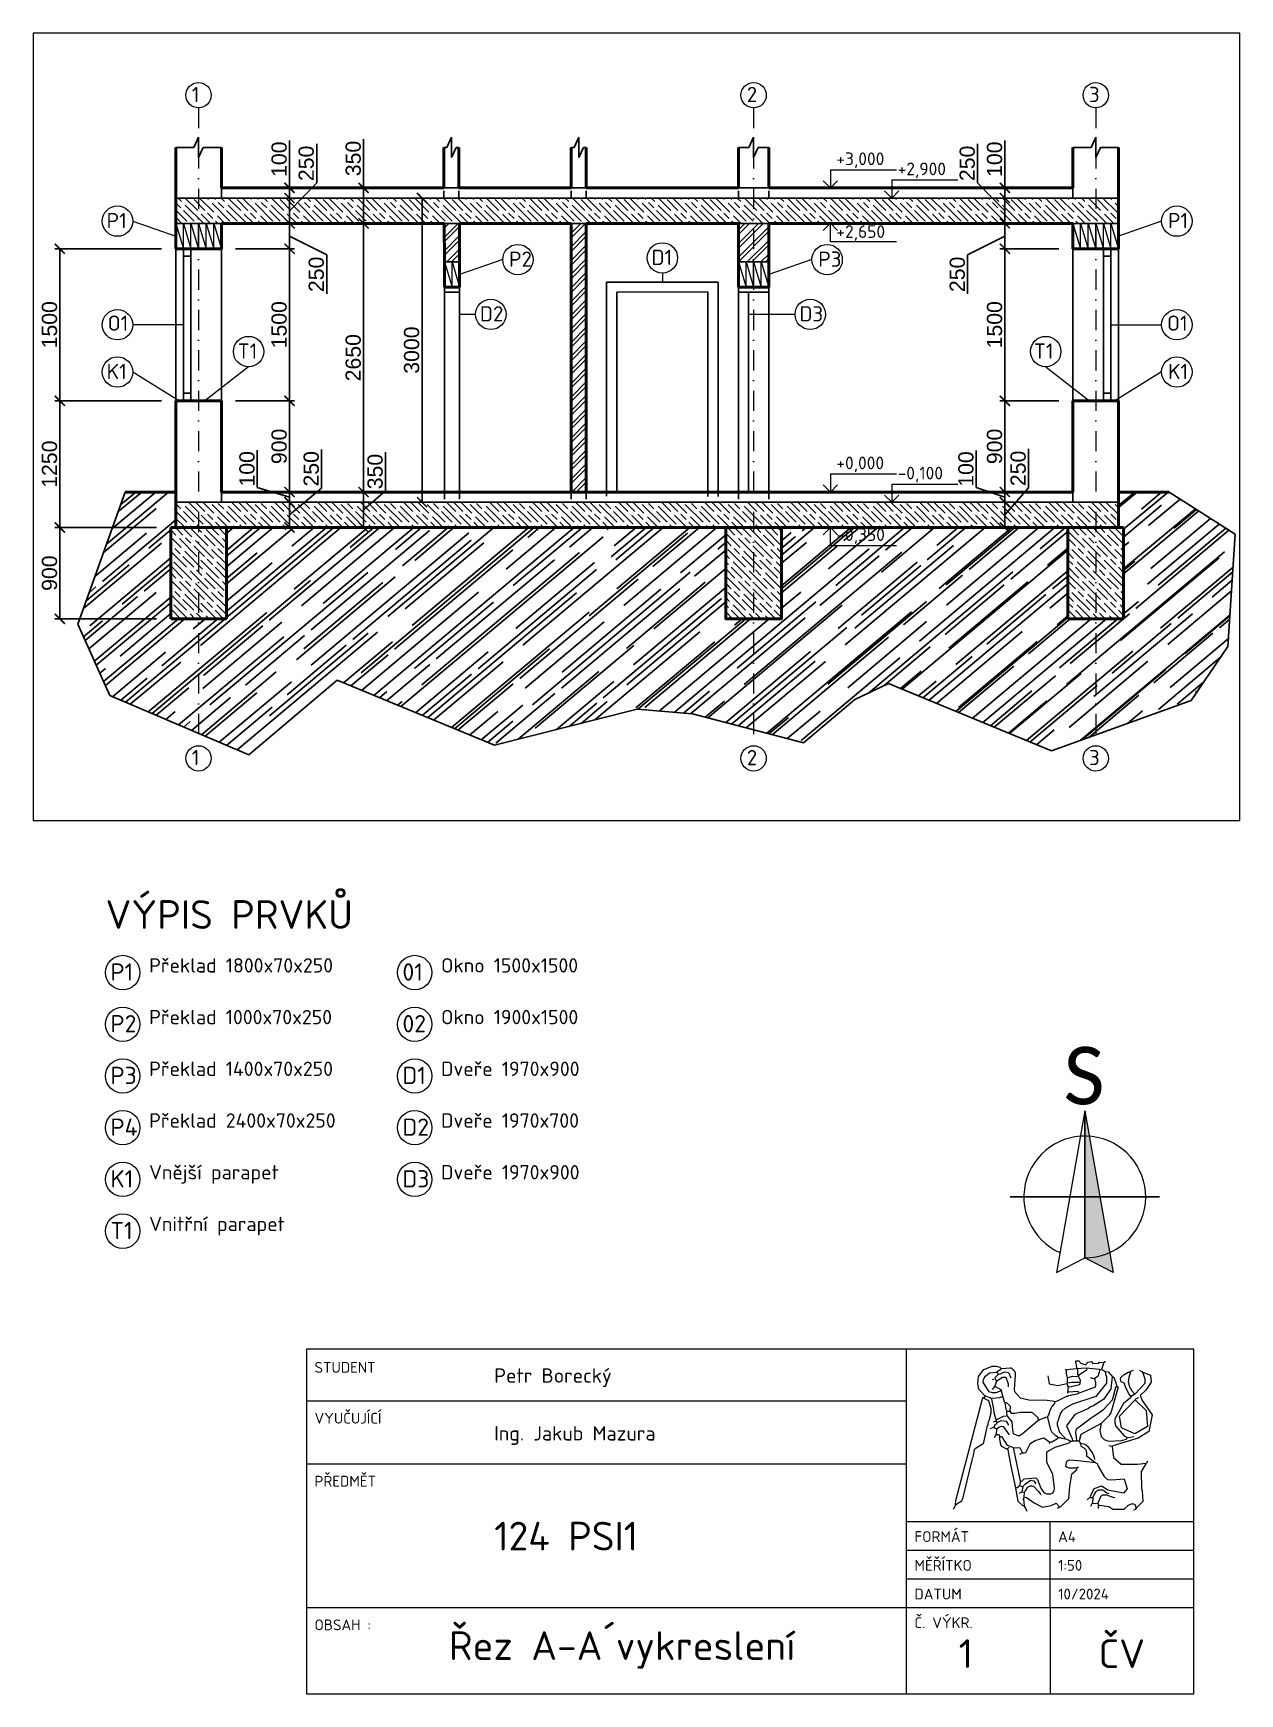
# Paper-space layout 'Layout1' of a CAD drawing. Header units: millimetres. Extents: x 0 to 10500, y 400 to 14850.
# The model-space entities are those that its viewports show. They can reach past a viewport. Long polylines and large blocks are cut down to what shows.
import ezdxf

# ---------------------------------------------------------------- set-up
doc = ezdxf.new("R2010")
doc.units = ezdxf.units.MM
doc.header["$LTSCALE"] = 310
doc.linetypes.add('DASHDOT', pattern=[1, 0.5, -0.25, 0, -0.25])
doc.linetypes.add('HIDDEN', pattern=[0.375, 0.25, -0.125])
for name, color, linetype, lineweight in [('00 kóty', 6, 'Continuous', 13), ('00 popis', 7, 'Continuous', 13), ('00 tenká plná', 7, 'Continuous', 13), ('00 šrafy', 253, 'Continuous', 13), ('01 tenká čerchovaná', 7, 'DASHDOT', 13), ('01 tlustá plná', 90, 'Continuous', 25), ('01 tlustá čárkovaná', 130, 'HIDDEN', 25), ('01 velmi tlustá plná', 210, 'Continuous', 50)]:
    doc.layers.add(name, color=color, linetype=linetype, lineweight=lineweight)
doc.layers.add('ramecek', color=7, linetype='Continuous', plot=False)
doc.styles.add('ISOCPEUR', font='isocpeur.ttf')
doc.styles.add('koty', font='arial.ttf', dxfattribs={"height": 150})
doc.styles.add('severka', font='calibri.ttf', dxfattribs={"height": 500})
doc.dimstyles.new('koty', dxfattribs={"dimscale": 40, "dimtxt": 150, "dimasz": 2.5, "dimexe": 1.25, "dimexo": 3.5, "dimtad": 1, "dimtxsty": 'koty', "dimblk": 'ARCHTICK', "dimcen": 2.5, "dimadec": 0, "dimazin": 0, "dimtfac": 1, "dimtmove": 0, "dimatfit": 3, "dimldrblk": 'ARCHTICK', "dimfxl": 1, "dimarcsym": 0})

psp = doc.layouts.get("Layout1")

# ---------------------------------------------------------------- texts
at = {"linetype": 'Continuous', "lineweight": 30, "style": 'ISOCPEUR'}
for s, height, p in [('VÝPIS PRVKŮ', 250, (629, 7056)), (' Překlad 1800x70x250 ', 125, (929, 6676)), (' Okno 1500x1500', 125, (3470, 6676)), (' Překlad 1000x70x250 ', 125, (929, 6226)), (' Okno 1900x1500', 125, (3470, 6226)), (' Překlad 1400x70x250 ', 125, (929, 5776)), (' Dveře 1970x900', 125, (3470, 5776)), (' Překlad 2400x70x250 ', 125, (929, 5326)), (' Dveře 1970x700  ', 125, (3470, 5326)), (' Vnější parapet', 125, (929, 4876)), (' Dveře 1970x900', 125, (3470, 4876)), (' Vnitřní parapet ', 125, (929, 4426))]:
    psp.add_text(s, height=height, dxfattribs=at).set_placement(p)
at = {"insert": (8966, 6029), "char_height": 500, "attachment_point": 1, "style": 'severka'}
psp.add_mtext_dynamic_manual_height_columns('S', width=867.79, gutter_width=2500, heights=[0], dxfattribs=at)
at = {"layer": '00 popis', "linetype": 'Continuous', "lineweight": 30, "style": 'ISOCPEUR'}
for s, p in [('P1', (672, 6606)), ('01', (3213, 6606)), ('P2', (672, 6156)), ('02', (3213, 6156)), ('P3', (672, 5706)), ('D1', (3213, 5706)), ('P4', (672, 5256)), ('D2', (3213, 5256)), ('K1', (672, 4806)), ('D3', (3213, 4806)), ('T1', (672, 4356))]:
    psp.add_text(s, height=150, dxfattribs=at).set_placement(p)
at = {"layer": '00 tenká plná', "linetype": 'Continuous', "style": 'ISOCPEUR'}
for s, p in [('STUDENT', (2448, 3193)), ('VYUČUJÍCÍ', (2448, 2751)), ('PŘEDMĚT', (2448, 2203)), ('FORMÁT', (7669, 1721)), ('A4', (8919, 1721)), ('MĚŘÍTKO', (7669, 1471)), ('1:50', (8919, 1471)), ('DATUM', (7669, 1221)), ('10/2024', (8919, 1221)), ('OBSAH :', (2448, 953)), ('Č. VÝKR.', (7669, 971))]:
    psp.add_text(s, height=93.8, dxfattribs=at).set_placement(p)
at = {"layer": '00 tenká plná', "attachment_point": 1, "style": 'ISOCPEUR'}
for s, width, insert, char_height in [('Petr Borecký ', 4616.44, (4012, 3232), 125), ('Ing. Jakub Mazura', 4616.44, (4012, 2729), 125), ('124 PSI1', 3165.19, (4012, 1897), 250), ('Řez A-A´vykreslení', 3165.19, (3617, 944), 250), ('1', 630.19, (8054, 874), 250), ('ČV', 630.19, (9271, 874), 250)]:
    psp.add_mtext_dynamic_manual_height_columns(s, width=width, gutter_width=1, heights=[0], dxfattribs=dict(at, insert=insert, char_height=char_height))

msp = doc.modelspace()

# ---------------------------------------------------------------- texts
at = {"linetype": 'Continuous', "lineweight": 30, "style": 'ISOCPEUR'}
for s, p in [('1', (158.099, 3846.463)), ('2', (5633.099, 3846.463)), ('3', (9008.099, 3846.463)), ('1', (158.099, -2694.32)), ('2', (5633.099, -2694.32)), ('3', (9008.099, -2694.32))]:
    msp.add_text(s, height=150, dxfattribs=at).set_placement(p)
at = {"layer": '00 popis', "linetype": 'Continuous', "lineweight": 30, "style": 'ISOCPEUR'}
for s, height, p in [('+3,000', 125, (6516.844, 3224.66)), ('+2,900', 125, (7120.954, 3124.66)), ('P1', 150, (-682.37, 2602.473)), ('+2,650', 125, (6516.844, 2506.478)), ('P1', 150, (9787.37, 2602.473)), ('P1', 150, (9787.37, 2602.473)), ('P2', 150, (3287.37, 2222.473)), ('D1', 150, (4692.63, 2239.492)), ('P3', 150, (6337.37, 2222.473)), ('D2', 150, (3000.259, 1682.611)), ('D3', 150, (6151.511, 1682.611)), ('O1', 150, (-672.21, 1591.071)), ('O1', 150, (9777.21, 1591.071)), ('T1', 150, (611.056, 1315.773)), ('T1', 150, (8464.788, 1315.773)), ('K1', 150, (-682.37, 1114.224)), ('K1', 150, (9787.37, 1114.224)), ('+0,000', 125, (6516.844, 224.66)), ('-0,100', 125, (7120.954, 124.66)), ('-0,350', 125, (6516.844, -482.514))]:
    msp.add_text(s, height=height, dxfattribs=at).set_placement(p)

# ---------------------------------------------------------------- blocks, each defined once
blk = doc.blocks.new('_ArchTick')
at = {"color": 0, "linetype": 'ByBlock', "const_width": 0.15}
blk.add_lwpolyline([(-0.5, -0.5), (0.5, 0.5)], dxfattribs=at)
blk = doc.blocks.new('*D10')
at = {"layer": '00 kóty', "color": 0, "lineweight": -2, "transparency": 16777216}
for p, q in [((2289, 2900), (2379, 2900)), ((2429, 2900), (2429, -100)), ((2289, -100), (2379, -100))]:
    blk.add_line(p, q, dxfattribs=at)
at = {"layer": 'Defpoints', "color": 0, "transparency": 16777216}
for p in [(2429, 2900), (2429, -100), (2429, -100)]:
    blk.add_point(p, dxfattribs=at)
at = {"layer": '00 kóty', "color": 0, "lineweight": -2, "transparency": 16777216, "xscale": 100, "yscale": 100, "zscale": 100}
for p, rotation in [((2429, 2900), 90), ((2429, -100), 270)]:
    blk.add_blockref('_ArchTick', p, dxfattribs=dict(at, rotation=rotation))
at = {"layer": '00 kóty', "color": 0, "transparency": 16777216, "insert": (2327, 1400), "char_height": 150, "attachment_point": 5, "rotation": 90, "style": 'koty'}
blk.add_mtext('3000', dxfattribs=at)
blk = doc.blocks.new('*D11')
at = {"layer": '00 kóty', "color": 0, "lineweight": -2, "transparency": 16777216}
for p, q in [((590, 2650), (1903, 2650)), ((1853, 0), (1853, 2650)), ((1993, 0), (1903, 0))]:
    blk.add_line(p, q, dxfattribs=at)
at = {"layer": 'Defpoints', "color": 0, "transparency": 16777216}
for p in [(450, 2650), (1853, 2650), (1853, 0)]:
    blk.add_point(p, dxfattribs=at)
at = {"layer": '00 kóty', "color": 0, "lineweight": -2, "transparency": 16777216, "xscale": 100, "yscale": 100, "zscale": 100}
for p, rotation in [((1853, 2650), 90), ((1853, 0), 270)]:
    blk.add_blockref('_ArchTick', p, dxfattribs=dict(at, rotation=rotation))
at = {"layer": '00 kóty', "color": 0, "transparency": 16777216, "insert": (1751, 1325), "char_height": 150, "attachment_point": 5, "rotation": 90, "style": 'koty'}
blk.add_mtext('2650', dxfattribs=at)
blk = doc.blocks.new('*D12')
at = {"layer": '00 kóty', "color": 0, "lineweight": -2, "transparency": 16777216}
for p, q in [((1853, 3000), (1853, 3481)), ((590, 3000), (1903, 3000)), ((1853, 2650), (1853, 3000)), ((1713, 2650), (1803, 2650))]:
    blk.add_line(p, q, dxfattribs=at)
at = {"layer": 'Defpoints', "color": 0, "transparency": 16777216}
for p in [(450, 3000), (1853, 3000), (1853, 2650)]:
    blk.add_point(p, dxfattribs=at)
at = {"layer": '00 kóty', "color": 0, "lineweight": -2, "transparency": 16777216, "xscale": 100, "yscale": 100, "zscale": 100}
for p, rotation in [((1853, 3000), 90), ((1853, 2650), 270)]:
    blk.add_blockref('_ArchTick', p, dxfattribs=dict(at, rotation=rotation))
at = {"layer": '00 kóty', "color": 0, "transparency": 16777216, "insert": (1751, 3290), "char_height": 150, "attachment_point": 5, "rotation": 90, "style": 'koty'}
blk.add_mtext('350', dxfattribs=at)
blk = doc.blocks.new('*D13')
at = {"layer": '00 kóty', "color": 0, "lineweight": -2, "transparency": 16777216}
for p, q in [((804, 45), (804, 412)), ((1122, -50), (804, 45)), ((1122, -100), (1122, 0)), ((982, 0), (1072, 0)), ((1262, -100), (1172, -100))]:
    blk.add_line(p, q, dxfattribs=at)
at = {"layer": 'Defpoints', "color": 0, "transparency": 16777216}
for p in [(1122, 0), (1122, 0), (1122, -100)]:
    blk.add_point(p, dxfattribs=at)
at = {"layer": '00 kóty', "color": 0, "lineweight": -2, "transparency": 16777216, "xscale": 100, "yscale": 100, "zscale": 100}
for p, rotation in [((1122, 0), 90), ((1122, -100), 270)]:
    blk.add_blockref('_ArchTick', p, dxfattribs=dict(at, rotation=rotation))
at = {"layer": '00 kóty', "color": 0, "transparency": 16777216, "insert": (703, 229), "char_height": 150, "attachment_point": 5, "rotation": 90, "style": 'koty'}
blk.add_mtext('100', dxfattribs=at)
blk = doc.blocks.new('*D14')
at = {"layer": '00 kóty', "color": 0, "lineweight": -2, "transparency": 16777216}
for p, q in [((1390, 3050), (1390, 3434)), ((1122, 2775), (1390, 3050)), ((140, 2900), (1172, 2900)), ((1122, 2650), (1122, 2900)), ((1262, 2650), (1172, 2650))]:
    blk.add_line(p, q, dxfattribs=at)
at = {"layer": 'Defpoints', "color": 0, "transparency": 16777216}
for p in [(0, 2900), (1122, 2900), (1122, 2650)]:
    blk.add_point(p, dxfattribs=at)
at = {"layer": '00 kóty', "color": 0, "lineweight": -2, "transparency": 16777216, "xscale": 100, "yscale": 100, "zscale": 100}
for p, rotation in [((1122, 2900), 90), ((1122, 2650), 270)]:
    blk.add_blockref('_ArchTick', p, dxfattribs=dict(at, rotation=rotation))
at = {"layer": '00 kóty', "color": 0, "transparency": 16777216, "insert": (1288, 3242), "char_height": 150, "attachment_point": 5, "rotation": 90, "style": 'koty'}
blk.add_mtext('250', dxfattribs=at)
blk = doc.blocks.new('*D15')
at = {"layer": '00 kóty', "color": 0, "lineweight": -2, "transparency": 16777216}
for p, q in [((1122, 3000), (1122, 3467)), ((590, 3000), (1172, 3000)), ((1122, 2900), (1122, 3000)), ((982, 2900), (1072, 2900))]:
    blk.add_line(p, q, dxfattribs=at)
at = {"layer": 'Defpoints', "color": 0, "transparency": 16777216}
for p in [(450, 3000), (1122, 3000), (1122, 2900)]:
    blk.add_point(p, dxfattribs=at)
at = {"layer": '00 kóty', "color": 0, "lineweight": -2, "transparency": 16777216, "xscale": 100, "yscale": 100, "zscale": 100}
for p, rotation in [((1122, 3000), 90), ((1122, 2900), 270)]:
    blk.add_blockref('_ArchTick', p, dxfattribs=dict(at, rotation=rotation))
at = {"layer": '00 kóty', "color": 0, "transparency": 16777216, "insert": (1020, 3283), "char_height": 150, "attachment_point": 5, "rotation": 90, "style": 'koty'}
blk.add_mtext('100', dxfattribs=at)
blk = doc.blocks.new('*D16')
at = {"layer": '00 kóty', "color": 0, "lineweight": -2, "transparency": 16777216}
for p, q in [((1122, 2650), (1122, 2400)), ((1262, 2650), (1172, 2650)), ((1122, 2525), (1489, 2339)), ((590, 2400), (1172, 2400)), ((1489, 2339), (1489, 1955))]:
    blk.add_line(p, q, dxfattribs=at)
at = {"layer": 'Defpoints', "color": 0, "transparency": 16777216}
for p in [(1122, 2650), (450, 2400), (1122, 2400)]:
    blk.add_point(p, dxfattribs=at)
at = {"layer": '00 kóty', "color": 0, "lineweight": -2, "transparency": 16777216, "xscale": 100, "yscale": 100, "zscale": 100}
for p, rotation in [((1122, 2650), 90), ((1122, 2400), 270)]:
    blk.add_blockref('_ArchTick', p, dxfattribs=dict(at, rotation=rotation))
at = {"layer": '00 kóty', "color": 0, "transparency": 16777216, "insert": (1387, 2147), "char_height": 150, "attachment_point": 5, "rotation": 90, "style": 'koty'}
blk.add_mtext('250', dxfattribs=at)
blk = doc.blocks.new('*D17')
at = {"layer": '00 kóty', "color": 0, "lineweight": -2, "transparency": 16777216}
for p, q in [((590, 2400), (1172, 2400)), ((1122, 2400), (1122, 900)), ((590, 900), (1172, 900))]:
    blk.add_line(p, q, dxfattribs=at)
at = {"layer": 'Defpoints', "color": 0, "transparency": 16777216}
for p in [(450, 2400), (450, 900), (1122, 900)]:
    blk.add_point(p, dxfattribs=at)
at = {"layer": '00 kóty', "color": 0, "lineweight": -2, "transparency": 16777216, "xscale": 100, "yscale": 100, "zscale": 100}
for p, rotation in [((1122, 2400), 90), ((1122, 900), 270)]:
    blk.add_blockref('_ArchTick', p, dxfattribs=dict(at, rotation=rotation))
at = {"layer": '00 kóty', "color": 0, "transparency": 16777216, "insert": (1020, 1650), "char_height": 150, "attachment_point": 5, "rotation": 90, "style": 'koty'}
blk.add_mtext('1500', dxfattribs=at)
blk = doc.blocks.new('*D18')
at = {"layer": '00 kóty', "color": 0, "lineweight": -2, "transparency": 16777216}
for p, q in [((590, 900), (1172, 900)), ((1122, 900), (1122, 0)), ((1262, 0), (1172, 0))]:
    blk.add_line(p, q, dxfattribs=at)
at = {"layer": 'Defpoints', "color": 0, "transparency": 16777216}
for p in [(450, 900), (1122, 0), (1122, 0)]:
    blk.add_point(p, dxfattribs=at)
at = {"layer": '00 kóty', "color": 0, "lineweight": -2, "transparency": 16777216, "xscale": 100, "yscale": 100, "zscale": 100}
for p, rotation in [((1122, 900), 90), ((1122, 0), 270)]:
    blk.add_blockref('_ArchTick', p, dxfattribs=dict(at, rotation=rotation))
at = {"layer": '00 kóty', "color": 0, "transparency": 16777216, "insert": (1020, 450), "char_height": 150, "attachment_point": 5, "rotation": 90, "style": 'koty'}
blk.add_mtext('900', dxfattribs=at)
blk = doc.blocks.new('*D19')
at = {"layer": '00 kóty', "color": 0, "lineweight": -2, "transparency": 16777216}
for p, q in [((7897, 44), (7897, 410)), ((8178, -50), (7897, 44)), ((8178, -100), (8178, 0)), ((8318, 0), (8228, 0)), ((8318, -100), (8228, -100))]:
    blk.add_line(p, q, dxfattribs=at)
at = {"layer": 'Defpoints', "color": 0, "transparency": 16777216}
for p in [(8178, 0), (8178, 0), (8178, -100)]:
    blk.add_point(p, dxfattribs=at)
at = {"layer": '00 kóty', "color": 0, "lineweight": -2, "transparency": 16777216, "xscale": 100, "yscale": 100, "zscale": 100}
for p, rotation in [((8178, 0), 90), ((8178, -100), 270)]:
    blk.add_blockref('_ArchTick', p, dxfattribs=dict(at, rotation=rotation))
at = {"layer": '00 kóty', "color": 0, "transparency": 16777216, "insert": (7795, 227), "char_height": 150, "attachment_point": 5, "rotation": 90, "style": 'koty'}
blk.add_mtext('100', dxfattribs=at)
blk = doc.blocks.new('*D20')
at = {"layer": '00 kóty', "color": 0, "lineweight": -2, "transparency": 16777216}
for p, q in [((7910, 3050), (7910, 3434)), ((8178, 2775), (7910, 3050)), ((9160, 2900), (8128, 2900)), ((8178, 2650), (8178, 2900)), ((8318, 2650), (8228, 2650))]:
    blk.add_line(p, q, dxfattribs=at)
at = {"layer": 'Defpoints', "color": 0, "transparency": 16777216}
for p in [(8178, 2900), (9300, 2900), (8178, 2650)]:
    blk.add_point(p, dxfattribs=at)
at = {"layer": '00 kóty', "color": 0, "lineweight": -2, "transparency": 16777216, "xscale": 100, "yscale": 100, "zscale": 100}
for p, rotation in [((8178, 2900), 90), ((8178, 2650), 270)]:
    blk.add_blockref('_ArchTick', p, dxfattribs=dict(at, rotation=rotation))
at = {"layer": '00 kóty', "color": 0, "transparency": 16777216, "insert": (7808, 3242), "char_height": 150, "attachment_point": 5, "rotation": 90, "style": 'koty'}
blk.add_mtext('250', dxfattribs=at)
blk = doc.blocks.new('*D21')
at = {"layer": '00 kóty', "color": 0, "lineweight": -2, "transparency": 16777216}
for p, q in [((8178, 3000), (8178, 3467)), ((8710, 3000), (8128, 3000)), ((8178, 2900), (8178, 3000)), ((8318, 2900), (8228, 2900))]:
    blk.add_line(p, q, dxfattribs=at)
at = {"layer": 'Defpoints', "color": 0, "transparency": 16777216}
for p in [(8178, 3000), (8850, 3000), (8178, 2900)]:
    blk.add_point(p, dxfattribs=at)
at = {"layer": '00 kóty', "color": 0, "lineweight": -2, "transparency": 16777216, "xscale": 100, "yscale": 100, "zscale": 100}
for p, rotation in [((8178, 3000), 90), ((8178, 2900), 270)]:
    blk.add_blockref('_ArchTick', p, dxfattribs=dict(at, rotation=rotation))
at = {"layer": '00 kóty', "color": 0, "transparency": 16777216, "insert": (8077, 3283), "char_height": 150, "attachment_point": 5, "rotation": 90, "style": 'koty'}
blk.add_mtext('100', dxfattribs=at)
blk = doc.blocks.new('*D22')
at = {"layer": '00 kóty', "color": 0, "lineweight": -2, "transparency": 16777216}
for p, q in [((8038, 2650), (8128, 2650)), ((8178, 2650), (8178, 2400)), ((8178, 2525), (7811, 2339)), ((7811, 2339), (7811, 1955)), ((8710, 2400), (8128, 2400))]:
    blk.add_line(p, q, dxfattribs=at)
at = {"layer": 'Defpoints', "color": 0, "transparency": 16777216}
for p in [(8178, 2650), (8178, 2400), (8850, 2400)]:
    blk.add_point(p, dxfattribs=at)
at = {"layer": '00 kóty', "color": 0, "lineweight": -2, "transparency": 16777216, "xscale": 100, "yscale": 100, "zscale": 100}
for p, rotation in [((8178, 2650), 90), ((8178, 2400), 270)]:
    blk.add_blockref('_ArchTick', p, dxfattribs=dict(at, rotation=rotation))
at = {"layer": '00 kóty', "color": 0, "transparency": 16777216, "insert": (7710, 2147), "char_height": 150, "attachment_point": 5, "rotation": 90, "style": 'koty'}
blk.add_mtext('250', dxfattribs=at)
blk = doc.blocks.new('*D23')
at = {"layer": '00 kóty', "color": 0, "lineweight": -2, "transparency": 16777216}
for p, q in [((8710, 2400), (8128, 2400)), ((8178, 2400), (8178, 900)), ((8710, 900), (8128, 900))]:
    blk.add_line(p, q, dxfattribs=at)
at = {"layer": 'Defpoints', "color": 0, "transparency": 16777216}
for p in [(8850, 2400), (8178, 900), (8850, 900)]:
    blk.add_point(p, dxfattribs=at)
at = {"layer": '00 kóty', "color": 0, "lineweight": -2, "transparency": 16777216, "xscale": 100, "yscale": 100, "zscale": 100}
for p, rotation in [((8178, 2400), 90), ((8178, 900), 270)]:
    blk.add_blockref('_ArchTick', p, dxfattribs=dict(at, rotation=rotation))
at = {"layer": '00 kóty', "color": 0, "transparency": 16777216, "insert": (8077, 1650), "char_height": 150, "attachment_point": 5, "rotation": 90, "style": 'koty'}
blk.add_mtext('1500', dxfattribs=at)
blk = doc.blocks.new('*D24')
at = {"layer": '00 kóty', "color": 0, "lineweight": -2, "transparency": 16777216}
for p, q in [((8710, 900), (8128, 900)), ((8178, 900), (8178, 0)), ((8038, 0), (8128, 0))]:
    blk.add_line(p, q, dxfattribs=at)
at = {"layer": 'Defpoints', "color": 0, "transparency": 16777216}
for p in [(8850, 900), (8178, 0), (8178, 0)]:
    blk.add_point(p, dxfattribs=at)
at = {"layer": '00 kóty', "color": 0, "lineweight": -2, "transparency": 16777216, "xscale": 100, "yscale": 100, "zscale": 100}
for p, rotation in [((8178, 900), 90), ((8178, 0), 270)]:
    blk.add_blockref('_ArchTick', p, dxfattribs=dict(at, rotation=rotation))
at = {"layer": '00 kóty', "color": 0, "transparency": 16777216, "insert": (8077, 450), "char_height": 150, "attachment_point": 5, "rotation": 90, "style": 'koty'}
blk.add_mtext('900', dxfattribs=at)
blk = doc.blocks.new('*D25')
at = {"layer": '00 kóty', "color": 0, "lineweight": -2, "transparency": 16777216}
for p, q in [((-190, -350), (-1194, -350)), ((-1144, -1250), (-1144, -350)), ((-190, -1250), (-1194, -1250))]:
    blk.add_line(p, q, dxfattribs=at)
at = {"layer": 'Defpoints', "color": 0, "transparency": 16777216}
for p in [(-1144, -350), (-50, -350), (-50, -1250)]:
    blk.add_point(p, dxfattribs=at)
at = {"layer": '00 kóty', "color": 0, "lineweight": -2, "transparency": 16777216, "xscale": 100, "yscale": 100, "zscale": 100}
for p, rotation in [((-1144, -350), 90), ((-1144, -1250), 270)]:
    blk.add_blockref('_ArchTick', p, dxfattribs=dict(at, rotation=rotation))
at = {"layer": '00 kóty', "color": 0, "transparency": 16777216, "insert": (-1245, -800), "char_height": 150, "attachment_point": 5, "rotation": 90, "style": 'koty'}
blk.add_mtext('900', dxfattribs=at)
blk = doc.blocks.new('*D26')
at = {"layer": '00 kóty', "color": 0, "lineweight": -2, "transparency": 16777216}
for p, q in [((-140, 900), (-1194, 900)), ((-1144, -350), (-1144, 900)), ((-190, -350), (-1194, -350))]:
    blk.add_line(p, q, dxfattribs=at)
at = {"layer": 'Defpoints', "color": 0, "transparency": 16777216}
for p in [(-1144, 900), (0, 900), (-50, -350)]:
    blk.add_point(p, dxfattribs=at)
at = {"layer": '00 kóty', "color": 0, "lineweight": -2, "transparency": 16777216, "xscale": 100, "yscale": 100, "zscale": 100}
for p, rotation in [((-1144, 900), 90), ((-1144, -350), 270)]:
    blk.add_blockref('_ArchTick', p, dxfattribs=dict(at, rotation=rotation))
at = {"layer": '00 kóty', "color": 0, "transparency": 16777216, "insert": (-1245, 275), "char_height": 150, "attachment_point": 5, "rotation": 90, "style": 'koty'}
blk.add_mtext('1250', dxfattribs=at)
blk = doc.blocks.new('*D27')
at = {"layer": '00 kóty', "color": 0, "lineweight": -2, "transparency": 16777216}
for p, q in [((-140, 2400), (-1194, 2400)), ((-1144, 900), (-1144, 2400)), ((-140, 900), (-1194, 900))]:
    blk.add_line(p, q, dxfattribs=at)
at = {"layer": 'Defpoints', "color": 0, "transparency": 16777216}
for p in [(-1144, 2400), (0, 2400), (0, 900)]:
    blk.add_point(p, dxfattribs=at)
at = {"layer": '00 kóty', "color": 0, "lineweight": -2, "transparency": 16777216, "xscale": 100, "yscale": 100, "zscale": 100}
for p, rotation in [((-1144, 2400), 90), ((-1144, 900), 270)]:
    blk.add_blockref('_ArchTick', p, dxfattribs=dict(at, rotation=rotation))
at = {"layer": '00 kóty', "color": 0, "transparency": 16777216, "insert": (-1245, 1650), "char_height": 150, "attachment_point": 5, "rotation": 90, "style": 'koty'}
blk.add_mtext('1500', dxfattribs=at)
blk = doc.blocks.new('VYSKOVA KOTA')
at = {"layer": '00 popis'}
for p, q in [((61883, 624), (61812, 695)), ((61883, 803), (61883, 624)), ((61883, 803), (62535, 803)), ((61883, 624), (61953, 695))]:
    blk.add_line(p, q, dxfattribs=at)
blk = doc.blocks.new('*D29')
at = {"layer": '00 kóty', "color": 0, "lineweight": -2, "transparency": 16777216}
for p, q in [((1439, 37), (1439, 420)), ((1122, -225), (1439, 37)), ((1122, -100), (1122, -350)), ((1262, -100), (1172, -100)), ((1226, -350), (1172, -350))]:
    blk.add_line(p, q, dxfattribs=at)
at = {"layer": 'Defpoints', "color": 0, "transparency": 16777216}
for p in [(1122, -100), (1086, -350), (1122, -350)]:
    blk.add_point(p, dxfattribs=at)
at = {"layer": '00 kóty', "color": 0, "lineweight": -2, "transparency": 16777216, "xscale": 100, "yscale": 100, "zscale": 100}
for p, rotation in [((1122, -100), 90), ((1122, -350), 270)]:
    blk.add_blockref('_ArchTick', p, dxfattribs=dict(at, rotation=rotation))
at = {"layer": '00 kóty', "color": 0, "transparency": 16777216, "insert": (1337, 229), "char_height": 150, "attachment_point": 5, "rotation": 90, "style": 'koty'}
blk.add_mtext('250', dxfattribs=at)
blk = doc.blocks.new('*D30')
at = {"layer": '00 kóty', "color": 0, "lineweight": -2, "transparency": 16777216}
for p, q in [((2068, 12), (2068, 393)), ((1853, -175), (2068, 12)), ((1853, 0), (1853, -350)), ((1993, 0), (1903, 0)), ((140, -350), (1903, -350))]:
    blk.add_line(p, q, dxfattribs=at)
at = {"layer": 'Defpoints', "color": 0, "transparency": 16777216}
for p in [(1853, 0), (0, -350), (1853, -350)]:
    blk.add_point(p, dxfattribs=at)
at = {"layer": '00 kóty', "color": 0, "lineweight": -2, "transparency": 16777216, "xscale": 100, "yscale": 100, "zscale": 100}
for p, rotation in [((1853, 0), 90), ((1853, -350), 270)]:
    blk.add_blockref('_ArchTick', p, dxfattribs=dict(at, rotation=rotation))
at = {"layer": '00 kóty', "color": 0, "transparency": 16777216, "insert": (1967, 202), "char_height": 150, "attachment_point": 5, "rotation": 90, "style": 'koty'}
blk.add_mtext('350', dxfattribs=at)
blk = doc.blocks.new('*D31')
at = {"layer": '00 kóty', "color": 0, "lineweight": -2, "transparency": 16777216}
for p, q in [((8412, 41), (8412, 425)), ((8178, -225), (8412, 41)), ((8178, -100), (8178, -350)), ((8318, -100), (8228, -100)), ((8660, -350), (8128, -350))]:
    blk.add_line(p, q, dxfattribs=at)
at = {"layer": 'Defpoints', "color": 0, "transparency": 16777216}
for p in [(8178, -100), (8178, -350), (8800, -350)]:
    blk.add_point(p, dxfattribs=at)
at = {"layer": '00 kóty', "color": 0, "lineweight": -2, "transparency": 16777216, "xscale": 100, "yscale": 100, "zscale": 100}
for p, rotation in [((8178, -100), 90), ((8178, -350), 270)]:
    blk.add_blockref('_ArchTick', p, dxfattribs=dict(at, rotation=rotation))
at = {"layer": '00 kóty', "color": 0, "transparency": 16777216, "insert": (8310, 233), "char_height": 150, "attachment_point": 5, "rotation": 90, "style": 'koty'}
blk.add_mtext('250', dxfattribs=at)

# ---------------------------------------------------------------- dimensions: what is measured, and where the dimension line sits
at = {"layer": '00 kóty'}
for base, p1, p2, picture, middle in [((1852.625, 3000), (1852.625, 2650), (450, 3000), '*D12', (1750.988, 3290.399)), ((1121.563, 3000), (1121.563, 2900), (450, 3000), '*D15', (1019.977, 3283.39)), ((8178.437, 3000), (8178.437, 2900), (8850, 3000), '*D21', (8076.851, 3283.39)), ((2428.848, -100), (2428.848, 2900), (2428.848, -100), '*D10', (2327.211, 1400)), ((1852.625, 2650), (1852.625, 0), (450, 2650), '*D11', (1751.039, 1325)), ((-1143.763, -350), (-50, -1250), (-50, -350), '*D25', (-1245.349, -800))]:
    dim = msp.add_linear_dim(base=base, p1=p1, p2=p2, angle=90, dimstyle='koty', dxfattribs=at)
    dim.commit()
    dim.dimension.update_dxf_attribs({"geometry": picture, "text_midpoint": middle})
for base, p1, p2, picture, middle in [((1121.563, 2900), (1121.563, 2650), (0, 2900), '*D14', (1389.951, 3075.285)), ((8178.437, 2900), (8178.437, 2650), (9300, 2900), '*D20', (7910.049, 3075.285)), ((1121.563, 2400), (1121.563, 2650), (450, 2400), '*D16', (1488.702, 2313.798)), ((8178.437, 2400), (8178.437, 2650), (8850, 2400), '*D22', (7811.298, 2313.798)), ((1852.625, -350), (1852.625, 0), (0, -350), '*D30', (2068.399, 36.907)), ((1121.563, -350), (1121.563, -100), (1086.279, -350), '*D29', (1438.821, 61.907)), ((8178.437, 0), (8178.437, -100), (8178.437, 0), '*D19', (7897.082, 68.63)), ((8178.437, -350), (8178.437, -100), (8800, -350), '*D31', (8411.719, 66.197))]:
    dim = msp.add_linear_dim(base=base, p1=p1, p2=p2, angle=90, dimstyle='koty', override={"dimtmove": 1}, dxfattribs=at)
    dim.commit()
    dim.dimension.update_dxf_attribs({"geometry": picture, "text_midpoint": middle, "dimtype": 160})
for base, p1, p2, picture, middle in [((-1143.763, 2400), (0, 900), (0, 2400), '*D27', (-1245.349, 1650)), ((1121.563, 900), (450, 2400), (450, 900), '*D17', (1019.977, 1650)), ((8178.437, 900), (8850, 2400), (8850, 900), '*D23', (8076.851, 1650)), ((-1143.763, 900), (-50, -350), (0, 900), '*D26', (-1245.349, 275)), ((1121.563, 0), (450, 900), (1121.563, 0), '*D18', (1019.977, 450)), ((8178.437, 0), (8850, 900), (8178.437, 0), '*D24', (8076.851, 450)), ((1121.563, 0), (1121.563, -100), (1121.563, 0), '*D13', (702.719, 70.177))]:
    dim = msp.add_linear_dim(base=base, p1=p1, p2=p2, angle=90, dimstyle='koty', override={"dimtmove": 1}, dxfattribs=at)
    dim.commit()
    dim.dimension.update_dxf_attribs({"geometry": picture, "text_midpoint": middle})

# ---------------------------------------------------------------- hatches: boundary and pattern name
at = {"layer": '00 šrafy'}
h = msp.add_hatch(dxfattribs=at)
h.set_pattern_fill('GOST_WOOD', color=256, scale=25, angle=45)
h.set_pattern_definition([(135, (4.29, 19.95), (106.066, 106.066), [250, -50]), (135, (75, 19.95), (106.066, 106.066), [150, -37.5, 75, -37.5]), (135, (163.39, 2.27), (106.066, 106.066), [250, -50])])
h.paths.add_polyline_path([(9304.286, 2900), (4.286, 2900), (0, 2650), (9300, 2650)])
h.paths.add_polyline_path([(9304.286, -100), (4.286, -100), (0, -350), (9300, -350)])
h = msp.add_hatch(dxfattribs=at)
h.set_pattern_fill('ANSI32', color=256, scale=10)
h.paths.add_polyline_path([(2800, 2650), (2650, 2650), (2650, 2270), (2800, 2270)])
h.paths.add_polyline_path([(4050, 2650), (3900, 2650), (3900, 0), (4050, 0)])
h.paths.add_polyline_path([(5850, 2650), (5550, 2650), (5550, 2270), (5850, 2270)])
h = msp.add_hatch(dxfattribs=at)
h.set_pattern_fill('GOST_WOOD', color=256, scale=25, angle=45)
h.paths.add_polyline_path([(500, -350), (0, -350), (-50, -350), (-50, -1250), (500, -1250)])
h.paths.add_polyline_path([(5975, -350), (5425, -350), (5425, -1250), (5975, -1250)])
h.paths.add_polyline_path([(9350, -350), (9300, -350), (8800, -350), (8800, -1250), (9350, -1250)])
at = {"layer": '01 tlustá plná'}
h = msp.add_hatch(dxfattribs=at)
h.set_pattern_fill('AR-RROOF', color=256, scale=10, angle=40)
h.paths.add_polyline_path([(5425, -350), (500, -350), (500, -1250), (-50, -1250), (-50, -350), (0, -350), (0, 0), (-500, 0), (-966.474, -1303.133), (-649.77, -2007.313), (719.977, -2592.811), (1590.915, -1856.983), (3142.767, -2497.866), (4552.102, -2141.82), (5098.418, -2189.292), (6191.048, -2474.129), (6697.776, -2046.874), (7030.315, -1888.631), (8637.591, -2553.251), (10015.256, -2054.786), (10379.466, -1524.673), (10450.724, -416.974), (9800, 0), (9300, 0), (9300, -350), (9350, -350), (9350, -1250), (8800, -1250), (8800, -350), (5975, -350), (5975, -1250), (5425, -1250)])

# ---------------------------------------------------------------- linework, layer by layer
at = {"layer": '00 popis'}
for p, q in [((-425, 2672.288), (0, 2525)), ((9725, 2672.288), (9300, 2525)), ((9725, 2672.288), (9300, 2525)), ((3225, 2292.288), (2800, 2145)), ((3225, 2292.288), (2800, 2145)), ((4800, 2159.306), (4800, 2070)), ((6275, 2292.288), (5850, 2145)), ((6275, 2292.288), (5850, 2145)), ((75, 1650), (-425, 1650)), ((2957.629, 1752.426), (2800, 1752.426)), ((6108.881, 1752.426), (5650, 1752.426)), ((9225, 1650), (9725, 1650)), ((-425, 1184.039), (37.186, 900)), ((718.426, 1235.587), (286.847, 900)), ((8581.574, 1235.587), (9013.153, 900)), ((9725, 1184.039), (9262.814, 900)), ((3900, 0), (4050, 0))]:
    msp.add_line(p, q, dxfattribs=at)
for centre, radius in [((225, 3913.773), 125), ((5700, 3913.773), 125), ((9075, 3913.773), 125), ((-575, 2672.288), 150), ((9875, 2672.288), 150), ((9875, 2672.288), 150), ((4800, 2309.306), 150), ((3375, 2292.288), 150), ((3375, 2292.288), 150), ((6425, 2292.288), 150), ((6425, 2292.288), 150), ((3107.629, 1752.426), 150), ((6258.881, 1752.426), 150), ((-575, 1650), 150), ((9875, 1650), 150), ((718.426, 1385.587), 150), ((8581.574, 1385.587), 150), ((-575, 1184.039), 150), ((9875, 1184.039), 150), ((225, -2627.011), 125), ((5700, -2627.011), 125), ((9075, -2627.011), 125)]:
    msp.add_circle(centre, radius, dxfattribs=at)
at = {"layer": '00 tenká plná'}
for p, q in [((0, 2650), (75, 2400)), ((75, 2400), (75, 2650)), ((75, 2650), (150, 2400)), ((150, 2400), (150, 2650)), ((150, 2650), (225, 2400)), ((225, 2400), (225, 2650)), ((225, 2650), (300, 2400)), ((300, 2400), (300, 2650)), ((300, 2650), (375, 2400)), ((375, 2400), (375, 2650)), ((375, 2650), (450, 2400)), ((8850, 2650), (8925, 2400)), ((8925, 2400), (8925, 2650)), ((8925, 2650), (9000, 2400)), ((9000, 2400), (9000, 2650)), ((9000, 2650), (9075, 2400)), ((9075, 2400), (9075, 2650)), ((9075, 2650), (9150, 2400)), ((9150, 2400), (9150, 2650)), ((9150, 2650), (9225, 2400)), ((9225, 2400), (9225, 2650)), ((9225, 2650), (9300, 2400)), ((2650, 2270), (2725, 2020)), ((2725, 2020), (2725, 2270)), ((2725, 2270), (2800, 2020)), ((5550, 2270), (5625, 2020)), ((5625, 2020), (5625, 2270)), ((5625, 2270), (5700, 2020)), ((5700, 2020), (5700, 2270)), ((5700, 2270), (5775, 2020)), ((5775, 2020), (5775, 2270)), ((5775, 2270), (5850, 2020))]:
    msp.add_line(p, q, dxfattribs=at)
at = {"layer": '01 tenká čerchovaná'}
for p, q in [((225, 3788.773), (225, -2502.011)), ((5700, 3788.773), (5700, -2502.011)), ((9075, 3788.773), (9075, -2502.011))]:
    msp.add_line(p, q, dxfattribs=at)
at = {"layer": '01 tlustá plná'}
for p, q in [((225, 3500), (178.995, 3400)), ((225, 3400), (225, 3500)), ((225, 3500), (225, 3300)), ((2718.85, 3500), (2672.846, 3400)), ((2718.85, 3500), (2718.85, 3300)), ((3975, 3500), (3928.995, 3400)), ((3975, 3500), (3975, 3300)), ((5700, 3500), (5653.995, 3400)), ((5700, 3500), (5700, 3300)), ((9075, 3500), (9028.995, 3400)), ((9075, 3400), (9075, 3500)), ((9075, 3500), (9075, 3300)), ((0, 3400), (178.995, 3400)), ((225, 3300), (271.005, 3400)), ((450, 3400), (271.005, 3400)), ((2643.85, 3400), (2672.846, 3400)), ((2718.85, 3300), (2764.855, 3400)), ((2764.855, 3400), (2793.85, 3400)), ((3900, 3400), (3928.995, 3400)), ((3975, 3300), (4021.005, 3400)), ((4021.005, 3400), (4050, 3400)), ((5550, 3400), (5653.995, 3400)), ((5700, 3300), (5746.005, 3400)), ((5746.005, 3400), (5850, 3400)), ((8850, 3400), (9028.995, 3400)), ((9075, 3300), (9121.005, 3400)), ((9300, 3400), (9121.005, 3400)), ((450, 2900), (450, 3000)), ((2643.85, 3000), (2793.85, 3000)), ((3900, 3000), (4050, 3000)), ((5550, 3000), (5850, 3000)), ((8850, 2900), (8850, 3000)), ((0, 2900), (9300, 2900)), ((0, 2650), (450, 2650)), ((2646.799, 2650), (2800, 2650)), ((3900, 2650), (4050, 2650)), ((5550, 2650), (5850, 2650)), ((8850, 2650), (9300, 2650)), ((0, 2400), (0, 900)), ((75, 2325), (150, 2325)), ((450, 2400), (450, 900)), ((8850, 2400), (8850, 900)), ((9225, 2325), (9150, 2325)), ((9300, 2400), (9300, 900)), ((2650, 2270), (2800, 2270)), ((5550, 2270), (5850, 2270)), ((2650, 0), (2650, 2020)), ((2800, 1970), (2650, 1970)), ((2800, 0), (2800, 2020)), ((4250, 2070), (4250, -42.233)), ((4250, 2070), (5350, 2070)), ((5250, 1974.81), (4350, 1970)), ((4350, 0), (4350, 1970)), ((5250, 1650), (5250, 1974.81)), ((5350, 2070), (5350, -45.19)), ((5550, 0), (5550, 2020)), ((5850, 1970), (5550, 1970)), ((5650, 1970), (5650, 0)), ((5850, 0), (5850, 2020)), ((5250, 1650), (5250, -45.597)), ((75, 975), (150, 975)), ((9225, 975), (9150, 975)), ((-500, 0), (-966.474, -1303.133)), ((450, 0), (450, -100)), ((8850, 0), (8850, -100)), ((9800, 0), (10450.724, -416.974)), ((0, -100), (9300, -100)), ((10379.466, -1524.673), (10450.724, -416.974)), ((-966.474, -1303.133), (-649.77, -2007.313)), ((10015.256, -2054.786), (10379.466, -1524.673)), ((719.977, -2592.811), (1590.915, -1856.983)), ((1590.915, -1856.983), (3142.767, -2497.866)), ((6697.776, -2046.874), (7030.315, -1888.631)), ((7030.315, -1888.631), (8637.591, -2553.251)), ((-649.77, -2007.313), (719.977, -2592.811)), ((6191.048, -2474.129), (6697.776, -2046.874)), ((8637.591, -2553.251), (10015.256, -2054.786)), ((3142.767, -2497.866), (4552.102, -2141.82)), ((4552.102, -2141.82), (5098.418, -2189.292)), ((5098.418, -2189.292), (6191.048, -2474.129))]:
    msp.add_line(p, q, dxfattribs=at)
for points in [[(75, 2400), (150, 2400), (150, 900), (75, 900)], [(9225, 2400), (9150, 2400), (9150, 900), (9225, 900)]]:
    msp.add_lwpolyline(points, close=True, dxfattribs=at)
at = {"layer": '01 tlustá čárkovaná', "ltscale": 0.7}
for p, q in [((2643.85, 2900), (2643.85, 3000)), ((2793.85, 2900), (2793.85, 3000)), ((3900, 2900), (3900, 3000)), ((4050, 2900), (4050, 3000)), ((5550, 2900), (5550, 3000)), ((5850, 2900), (5850, 3000)), ((2650, 0), (2650, -100)), ((2800, 0), (2800, -100)), ((3900, 0), (3900, -100)), ((4050, 0), (4050, -100)), ((5550, 0), (5550, -100)), ((5850, 0), (5850, -100))]:
    msp.add_line(p, q, dxfattribs=at)
at = {"layer": '01 velmi tlustá plná'}
for p, q in [((0, 3000), (0, 3400)), ((450, 3400), (450, 3000)), ((450, 3000), (450, 3400)), ((2643.85, 3000), (2643.85, 3400)), ((2793.85, 3400), (2793.85, 3000)), ((3900, 3000), (3900, 3400)), ((4050, 3400), (4050, 3000)), ((5550, 3000), (5550, 3400)), ((5850, 3400), (5850, 3000)), ((8850, 3400), (8850, 3000)), ((9300, 3000), (9300, 3400)), ((0, 3000), (0, 2650)), ((450, 3000), (2643.85, 3000)), ((2793.85, 3000), (3900, 3000)), ((4050, 3000), (5550, 3000)), ((5850, 3000), (8850, 3000)), ((9300, 3000), (9300, 2650)), ((0, 2650), (0, 2400)), ((450, 2400), (450, 2650)), ((450, 2650), (2646.799, 2650)), ((2650, 2270), (2646.799, 2650)), ((2800, 2270), (2800, 2650)), ((2800, 2650), (3900, 2650)), ((3900, 0), (3900, 2650)), ((4050, 0), (4050, 2650)), ((4050, 2650), (5550, 2650)), ((5550, 2270), (5550, 2650)), ((5850, 2270), (5850, 2650)), ((5850, 2650), (8850, 2650)), ((8850, 2400), (8850, 2650)), ((9300, 2650), (9300, 2400)), ((0, 2400), (450, 2400)), ((9300, 2400), (8850, 2400)), ((2650, 2020), (2650, 2270)), ((2800, 2020), (2800, 2270)), ((5550, 2270), (5550, 2020)), ((5850, 2020), (5850, 2270)), ((2650, 2020), (2800, 2020)), ((5550, 2020), (5850, 2020)), ((0, 0), (0, 900)), ((0, 900), (450, 900)), ((450, 0), (450, 900)), ((8850, 0), (8850, 900)), ((9300, 900), (8850, 900)), ((9300, 0), (9300, 900)), ((0, 0), (-500, 0)), ((0, 0), (0, -350)), ((450, 0), (8850, 0)), ((9300, 0), (9300, -350)), ((9300, 0), (9800, 0)), ((-50, -1250), (-50, -350)), ((-50, -350), (0, -350)), ((0, -350), (9300, -350)), ((500, -350), (500, -1250)), ((8800, -350), (8800, -1250)), ((9350, -350), (9300, -350)), ((9350, -1250), (9350, -350)), ((500, -1250), (-50, -1250)), ((8800, -1250), (9350, -1250))]:
    msp.add_line(p, q, dxfattribs=at)
msp.add_lwpolyline([(5425, -350), (5975, -350), (5975, -1250), (5425, -1250)], close=True, dxfattribs=at)

# ---------------------------------------------------------------- block references
at = {"layer": '00 popis'}
for p in [(-55424.579, 2375.535), (-54820.47, 2275.535), (-55424.579, -624.465), (-54820.47, -724.465)]:
    msp.add_blockref('VYSKOVA KOTA', p, dxfattribs=at)
at = {"layer": '00 popis', "xscale": -1, "rotation": 180}
for p in [(-55424.579, 3274.465), (-55424.579, 274.465)]:
    msp.add_blockref('VYSKOVA KOTA', p, dxfattribs=at)

msp.set_redraw_order([(e.dxf.handle, doc.entitydb.next_handle()) for e in msp.query("TEXT MTEXT ATTDEF DIMENSION ARC_DIMENSION")])  # texts and dimensions are drawn at this point

# ---------------------------------------------------------------- hatches: boundary and pattern name
at = {"layer": '00 popis'}
h = psp.add_hatch(color=256, dxfattribs=at)
h.dxf.hatch_style = 1
h.paths.add_polyline_path([(9367, 4239, -0.105212), (9151, 4193), (9398, 4065)])
h.paths.add_polyline_path([(9282, 4723), (9151, 4723), (9151, 4193, 0.105212), (9367, 4239)])
h.paths.add_polyline_path([(9190, 5252, 0.01828), (9151, 5253), (9151, 4723), (9282, 4723)])
h.paths.add_polyline_path([(9151, 5473), (9151, 5253, -0.01828), (9190, 5252)])

# ---------------------------------------------------------------- linework, layer by layer
for p, q in [((9151, 5473), (9151, 4193)), ((8501, 4723), (9801, 4723))]:
    psp.add_line(p, q)
for p, q in [((9151, 5473), (8905, 4065)), ((9151, 5473), (9398, 4065)), ((8905, 4065), (9151, 4193)), ((9398, 4065), (9151, 4193))]:
    psp.add_line(p, q, dxfattribs=at)
for centre in [(779, 6676), (3320, 6676), (779, 6226), (3320, 6226), (779, 5776), (3320, 5776), (779, 5326), (3320, 5326), (779, 4876), (3320, 4876), (779, 4426)]:
    psp.add_circle(centre, 150, dxfattribs=at)
psp.add_arc((9151, 4723), 530, 270, 245.9756, dxfattribs=at)
at = {"layer": '00 tenká plná', "linetype": 'Continuous'}
for p, q in [((7275, 3400), (2378, 3400)), ((2378, 3400), (2378, 400)), ((10100, 3400), (7275, 3400)), ((7600, 400), (7600, 3400)), ((10100, 400), (10100, 3400)), ((9088, 3227), (9088, 3172)), ((8344, 3134), (8361, 3139)), ((8999, 3144), (8997, 3103)), ((9199, 3151), (9230, 3144)), ((2378, 2948), (7275, 2948)), ((7275, 2948), (7600, 2948)), ((8356, 2767), (8377, 2772)), ((8475, 2858), (8496, 2858)), ((8746, 2782), (8822, 2810)), ((8331, 2709), (8359, 2719)), ((8493, 2547), (8478, 2532)), ((9361, 2562), (9389, 2554)), ((2378, 2400), (7275, 2400)), ((7275, 2400), (7600, 2400)), ((9096, 2372), (9085, 2367)), ((9698, 2425), (9688, 2410)), ((8615, 2087), (8610, 2084)), ((9197, 2112), (9171, 2087)), ((7600, 1900), (10100, 1900)), ((8850, 1150), (8850, 1900)), ((7600, 1650), (10100, 1650)), ((7600, 1400), (10100, 1400)), ((2378, 1150), (7275, 1150)), ((7275, 1150), (7600, 1150)), ((7600, 1150), (10100, 1150)), ((8850, 1150), (8850, 400)), ((2378, 400), (7275, 400)), ((7275, 400), (10100, 400))]:
    psp.add_line(p, q, dxfattribs=at)
for points in [[(8286, 2990), (8278, 2995), (8230, 3050), (8222, 3083), (8220, 3098), (8227, 3162), (8273, 3221), (8339, 3248), (8341, 3250), (8379, 3250), (8412, 3242), (8422, 3232), (8415, 3220), (8387, 3199), (8392, 3194), (8394, 3189), (8394, 3184), (8397, 3182), (8415, 3184), (8455, 3202), (8488, 3197), (8508, 3149)], [(8422, 3035), (8377, 3020), (8349, 3020), (8318, 3027), (8268, 3113), (8270, 3134), (8273, 3141), (8286, 3164), (8323, 3194), (8384, 3199)], [(8397, 3179), (8367, 3149), (8377, 3126), (8382, 3121), (8367, 3076), (8344, 3048)], [(8425, 3230), (8503, 3237), (8511, 3235), (8526, 3222), (8534, 3217), (8544, 3197), (8544, 3172), (8536, 3048), (8539, 3030), (8590, 2976), (8665, 2959), (8825, 2954), (8888, 2947), (8888, 2926), (8868, 2904), (8847, 2866), (8835, 2825), (8830, 2815), (8825, 2810), (8827, 2800), (8853, 2701), (8865, 2678), (8890, 2653), (8908, 2643), (8918, 2630), (8913, 2620), (8865, 2590), (8853, 2590), (8847, 2587), (8845, 2585), (8840, 2575)], [(9283, 3220), (9265, 3162), (9235, 3144), (9245, 3106), (9245, 3088), (9240, 3068), (9116, 3022), (9098, 3017), (9090, 3010), (9085, 3007), (9009, 2992), (9004, 2990), (9002, 2987), (8992, 2987), (8911, 2947), (8893, 2941)], [(9328, 3202), (9331, 3182), (9339, 3162), (9341, 3103), (9247, 2987), (9045, 2921), (8977, 2883), (8951, 2858), (8939, 2843), (8913, 2764), (8911, 2762), (8911, 2739), (8931, 2678), (8974, 2630), (8974, 2625), (9030, 2597), (9040, 2597), (9045, 2600), (9083, 2600), (9096, 2600), (9103, 2597), (9113, 2577), (9118, 2554), (9144, 2539), (9159, 2522), (9166, 2496), (9166, 2476), (9164, 2474), (9212, 2436), (9247, 2410), (9090, 2428), (9015, 2433), (8992, 2420), (8984, 2385), (8997, 2372), (9012, 2365), (9083, 2365), (9080, 2350), (9078, 2345), (9035, 2307), (9017, 2208), (9008, 2097), (8939, 2026), (8911, 2011)], [(8979, 3225), (8987, 3220), (8989, 3215), (8989, 3187), (8997, 3149), (9045, 3164), (9083, 3162), (9085, 3162), (9090, 3164)], [(8987, 3220), (9022, 3225), (9080, 3230)], [(9169, 3230), (9166, 3217), (9164, 3212), (9098, 3174), (9093, 3164), (9111, 3131), (9111, 3121), (9106, 3088), (9020, 3068), (9007, 3070), (9002, 3015)], [(9068, 3293), (9070, 3288), (9078, 3242), (9080, 3240), (9080, 3230), (9164, 3235), (9280, 3225), (9293, 3222)], [(9070, 3293), (9078, 3296), (9103, 3296), (9111, 3280), (9156, 3263), (9171, 3278), (9174, 3285), (9209, 3291), (9220, 3273), (9273, 3278), (9278, 3285), (9316, 3283), (9298, 3222), (9311, 3217), (9328, 3205), (9354, 3202), (9394, 3156), (9399, 3154), (9404, 3154), (9427, 3088), (9430, 3076), (9442, 3068), (9379, 2845), (9366, 2830), (9364, 2825), (9364, 2823), (9295, 2752), (9283, 2691), (9295, 2638), (9321, 2613), (9356, 2597), (9473, 2603), (9511, 2615), (9516, 2620), (9518, 2628), (9579, 2638)], [(9318, 3285), (9326, 3291), (9331, 3291)], [(9655, 3199), (9723, 3172), (9728, 3113), (9683, 3043), (9632, 2995), (9650, 2952), (9738, 2827), (9708, 2683), (9617, 2623), (9394, 2557), (9389, 2552), (9402, 2456), (9468, 2398), (9609, 2398), (9685, 2408), (9642, 2334), (9645, 2190), (9647, 2175), (9650, 2167), (9655, 2074), (9597, 2016), (9587, 2001), (9574, 1998)], [(9627, 3215), (9647, 3205), (9657, 3194), (9675, 3141), (9675, 3101), (9587, 3007), (9556, 2987), (9551, 2982), (9549, 2974), (9488, 2926), (9414, 2792), (9414, 2757), (9420, 2729), (9493, 2646), (9518, 2633)], [(9551, 2987), (9531, 3015), (9503, 3078), (9501, 3096), (9493, 3103), (9468, 3116), (9463, 3139), (9465, 3151), (9493, 3179), (9528, 3199), (9538, 3199), (9541, 3202), (9549, 3202), (9533, 3151), (9528, 3111), (9531, 3108), (9536, 3076), (9561, 3035), (9584, 3010)], [(9549, 3199), (9559, 3210), (9574, 3217)], [(8369, 3076), (8420, 3048), (8450, 2941), (8455, 2936), (8470, 2934), (8503, 2904), (8498, 2858), (8511, 2843), (8546, 2843), (8589, 2850), (8691, 2850), (8739, 2807), (8744, 2790), (8744, 2777), (8741, 2772), (8607, 2658), (8577, 2643), (8531, 2661), (8526, 2694), (8518, 2767), (8480, 2812), (8473, 2818)], [(8382, 3121), (8389, 3126), (8394, 3126), (8402, 3136), (8435, 3156), (8465, 3156), (8485, 3096), (8485, 3070)], [(8830, 3167), (8840, 3097), (8916, 3083), (8994, 3101), (9004, 3073)], [(9389, 3159), (9379, 3055), (9317, 2963), (9222, 2904), (9217, 2904), (9202, 2896), (9182, 2883), (9065, 2830), (8993, 2731), (9042, 2620), (9045, 2605)], [(9002, 3106), (9040, 3111), (9068, 3113), (9108, 3111)], [(9083, 2603), (9078, 2628), (9075, 2658), (9073, 2661), (9073, 2678), (9075, 2689), (9078, 2706), (9207, 2802), (9265, 2838), (9316, 2878), (9392, 2959), (9420, 3065), (9422, 3070), (9430, 3076)], [(8260, 2982), (8260, 2977), (8313, 2952), (8334, 2883), (8334, 2843), (8316, 2775), (8313, 2769), (8311, 2767), (8308, 2742), (8306, 2737), (8303, 2734), (8268, 2575), (8197, 2532), (8192, 2527), (8189, 2522), (8177, 2458), (8174, 2453), (8172, 2451), (8169, 2428), (8167, 2423), (8164, 2420), (8083, 2084), (8080, 2079), (8075, 2074), (8037, 2049), (8025, 2041), (8005, 2003)], [(8027, 2046), (8030, 2081), (8260, 2967), (8265, 2969)], [(8270, 2969), (8286, 2990), (8329, 2977), (8339, 2969), (8339, 2967), (8341, 2949), (8356, 2878), (8361, 2848), (8387, 2759), (8379, 2747), (8369, 2739), (8361, 2719), (8382, 2706), (8379, 2656), (8399, 2656), (8410, 2646), (8410, 2615), (8417, 2565), (8427, 2554), (8463, 2534), (8468, 2534), (8473, 2532), (8480, 2524), (8508, 2382), (8549, 2193), (8564, 2195), (8589, 2216), (8592, 2248), (8602, 2251), (8625, 2271), (8726, 2279), (8739, 2264), (8769, 2188), (8779, 2173), (8789, 2160), (8794, 2152), (8817, 2140), (8832, 2140), (8855, 2140), (8870, 2147), (8875, 2152), (8885, 2173), (8888, 2190), (8873, 2307), (8822, 2415), (8822, 2504), (8893, 2547), (9015, 2585), (9020, 2587), (9027, 2597)], [(8344, 2972), (8412, 2979), (8432, 2987)], [(8455, 2934), (8463, 2876), (8473, 2858), (8470, 2855), (8470, 2845), (8473, 2823)], [(9009, 3027), (9090, 3033), (9098, 3025)], [(9589, 2959), (9685, 2866), (9698, 2726), (9588, 2663), (9470, 2714), (9452, 2815), (9589, 2959)], [(9592, 2959), (9597, 2969), (9622, 2979)], [(8379, 2785), (8445, 2815), (8468, 2820)], [(8389, 2762), (8422, 2777), (8466, 2773), (8488, 2737)], [(9293, 2752), (9118, 2656), (9103, 2600)], [(8364, 2630), (8379, 2656)], [(8387, 2706), (8404, 2721), (8425, 2729), (8442, 2726), (8493, 2653)], [(8412, 2640), (8427, 2638), (8473, 2567), (8529, 2542), (8589, 2251)], [(8610, 2496), (8625, 2496), (8637, 2501), (8660, 2547), (8673, 2570), (8683, 2580), (8718, 2603), (8794, 2628), (8847, 2590)], [(8921, 2630), (8934, 2630), (8951, 2623), (8977, 2620)], [(8534, 2539), (8587, 2542), (8610, 2496), (8582, 2481)], [(9118, 2580), (9144, 2575), (9159, 2565), (9177, 2552), (9220, 2489), (9227, 2474), (9232, 2458), (9237, 2438)], [(9250, 2408), (9258, 2403), (9268, 2380), (9321, 2291), (9349, 2264), (9387, 2261), (9495, 2271), (9521, 2183), (9488, 2145), (9351, 2173), (9298, 2208), (9231, 2184), (9199, 2117), (9202, 2109), (9220, 2109), (9217, 2066), (9202, 2031)], [(8549, 2190), (8569, 2076), (8602, 2044), (8607, 2041), (8622, 2036)], [(8589, 2210), (8612, 2205), (8602, 2157), (8625, 2155), (8625, 2147), (8625, 2142), (8617, 2097), (8617, 2087), (8622, 2069), (8625, 2031), (8635, 2016), (8645, 1995), (8647, 1988)], [(8612, 2205), (8635, 2228), (8680, 2259), (8708, 2253), (8726, 2228)], [(8625, 2155), (8635, 2165), (8653, 2195), (8658, 2200), (8680, 2210), (8693, 2210), (8706, 2208), (8746, 2162), (8769, 2135)], [(9222, 2112), (9232, 2132), (9250, 2160), (9255, 2165), (9273, 2175), (9283, 2175), (9306, 2175), (9318, 2170), (9344, 2150), (9361, 2142)], [(8582, 2145), (8602, 2157)], [(8625, 2107), (8642, 2112), (8711, 2061), (8783, 2023), (8858, 2038), (8901, 2059), (8928, 2031), (8931, 2026)], [(9220, 2059), (9268, 2056), (9268, 2011)], [(9268, 2056), (9268, 2061), (9295, 2124), (9301, 2127), (9308, 2130), (9339, 2130), (9394, 2112), (9414, 2107)], [(9273, 2036), (9278, 2041), (9359, 2031), (9394, 2006), (9490, 2006), (9501, 2011), (9526, 2036), (9526, 2038), (9564, 2056), (9566, 2054), (9576, 2054), (9587, 2049), (9597, 2016)]]:
    psp.add_lwpolyline(points, dxfattribs=at)

psp.set_redraw_order([(e.dxf.handle, doc.entitydb.next_handle()) for e in psp.query("TEXT MTEXT ATTDEF DIMENSION ARC_DIMENSION")])  # texts and dimensions are drawn at this point

# ---------------------------------------------------------------- viewports
at = {"layer": 'ramecek'}
psp.add_viewport(center=(5250, 11425), size=(10500, 6850), view_center_point=(4544.852, 643.381), view_height=7764.55384, dxfattribs=at)

doc.saveas('drawing.dxf')
